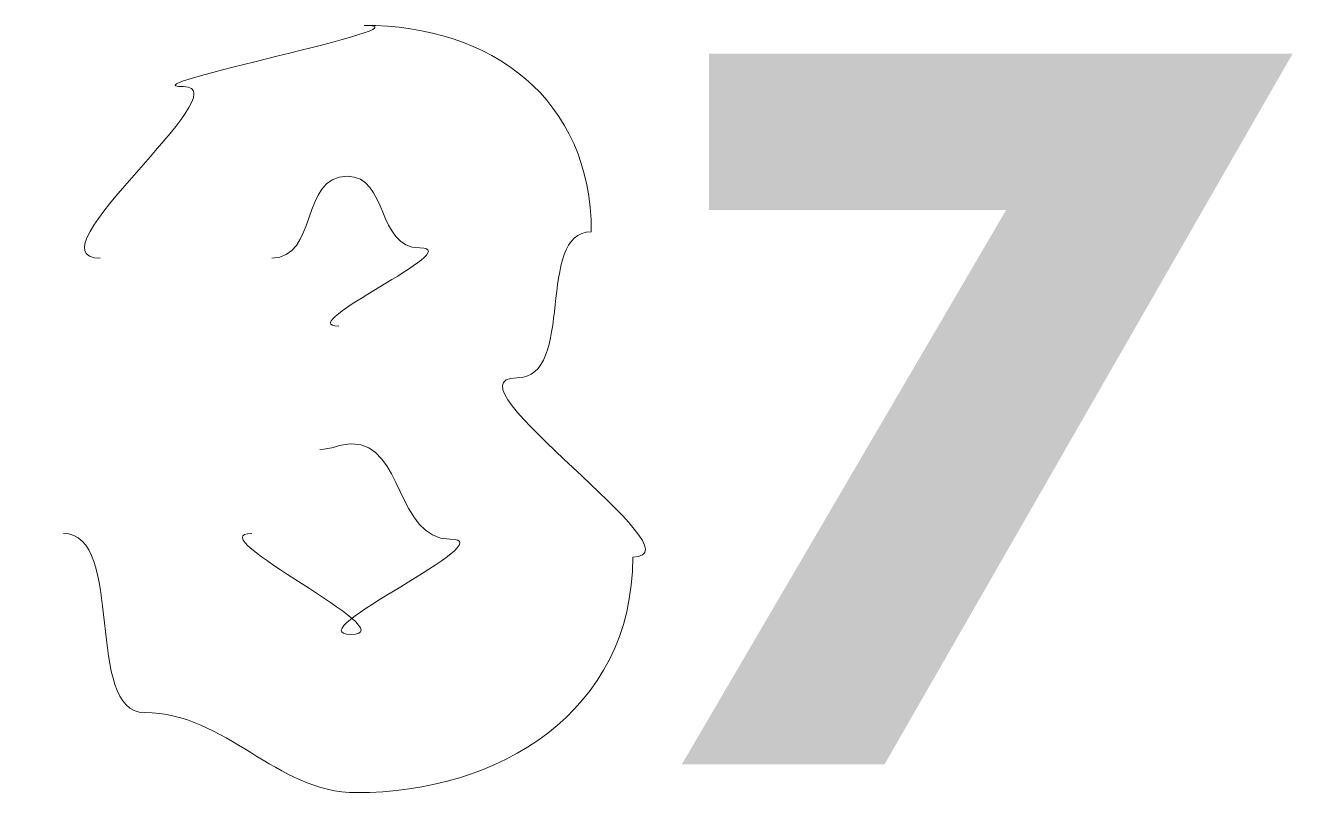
# Model space of a CAD drawing. Header units: metres. Extents: x -27.1 to 47.9, y -10.7 to 6.6.
# Drawn here: x 26.9909 to 27.2319, y -8.3815 to -8.2356 of the extents above; entities that cross this region are included whole.
import ezdxf

# ---------------------------------------------------------------- set-up
doc = ezdxf.new("R2010")
doc.units = ezdxf.units.M
doc.header["$MEASUREMENT"] = 0
doc.layers.add('PDF_Working_Num_Penna__7_Num_Penna__7_Num_Penna__7_Num_Penna__7_Num_Penna__7_Num_Penna__7', color=7, linetype='Continuous', lineweight=18)

msp = doc.modelspace()

# ---------------------------------------------------------------- hatches: boundary and pattern name
at = {"layer": 'PDF_Working_Num_Penna__7_Num_Penna__7_Num_Penna__7_Num_Penna__7_Num_Penna__7_Num_Penna__7', "linetype": 'Continuous', "lineweight": 18}
msp.add_hatch(color=7, dxfattribs=at).paths.add_polyline_path([(27.17744, -8.27072), (27.11577, -8.37615), (27.15432, -8.37615), (27.23195, -8.24096), (27.12097, -8.24096), (27.12097, -8.27072)])

# ---------------------------------------------------------------- linework, layer by layer
at = {"layer": 'PDF_Working_Num_Penna__7_Num_Penna__7_Num_Penna__7_Num_Penna__7_Num_Penna__7_Num_Penna__7', "color": 7, "linetype": 'Continuous', "lineweight": 18}
for points in [[(27.05535, -8.23558), (27.06915, -8.23558), (27.00937, -8.24723), (27.02093, -8.24723)], [(27.09856, -8.27484), (27.09856, -8.24956), (27.07955, -8.23558), (27.05535, -8.23558)], [(27.02093, -8.24723), (27.03248, -8.24723), (26.99091, -8.27986), (27.00515, -8.27986)], [(27.03778, -8.27986), (27.04657, -8.27986), (27.04315, -8.26427), (27.05212, -8.26427)], [(27.05212, -8.26427), (27.06001, -8.26427), (27.05768, -8.27789), (27.06593, -8.27789)], [(27.0844, -8.30264), (27.09572, -8.30264), (27.0878, -8.27484), (27.09856, -8.27484)], [(27.06593, -8.27789), (27.07526, -8.27789), (27.04155, -8.29277), (27.05051, -8.29277)], [(27.10644, -8.3367), (27.12025, -8.3367), (27.06957, -8.30264), (27.0844, -8.30264)], [(27.04692, -8.31626), (27.04896, -8.31626), (27.05086, -8.31518), (27.05302, -8.31518)], [(27.05302, -8.31518), (27.06288, -8.31518), (27.06145, -8.33329), (27.07167, -8.33329)], [(26.99815, -8.33221), (27.00999, -8.33221), (27.00203, -8.36629), (27.01357, -8.36629)], [(27.05284, -8.35141), (27.06395, -8.35141), (27.02325, -8.33221), (27.03402, -8.33221)], [(27.07167, -8.33329), (27.08261, -8.33329), (27.04208, -8.35141), (27.05284, -8.35141)], [(27.05391, -8.38152), (27.08081, -8.38152), (27.10644, -8.36629), (27.10644, -8.3367)], [(27.01357, -8.36629), (27.02916, -8.36629), (27.0385, -8.38152), (27.05391, -8.38152)]]:
    msp.add_open_spline(points, degree=3, dxfattribs=at)

doc.saveas('drawing.dxf')
